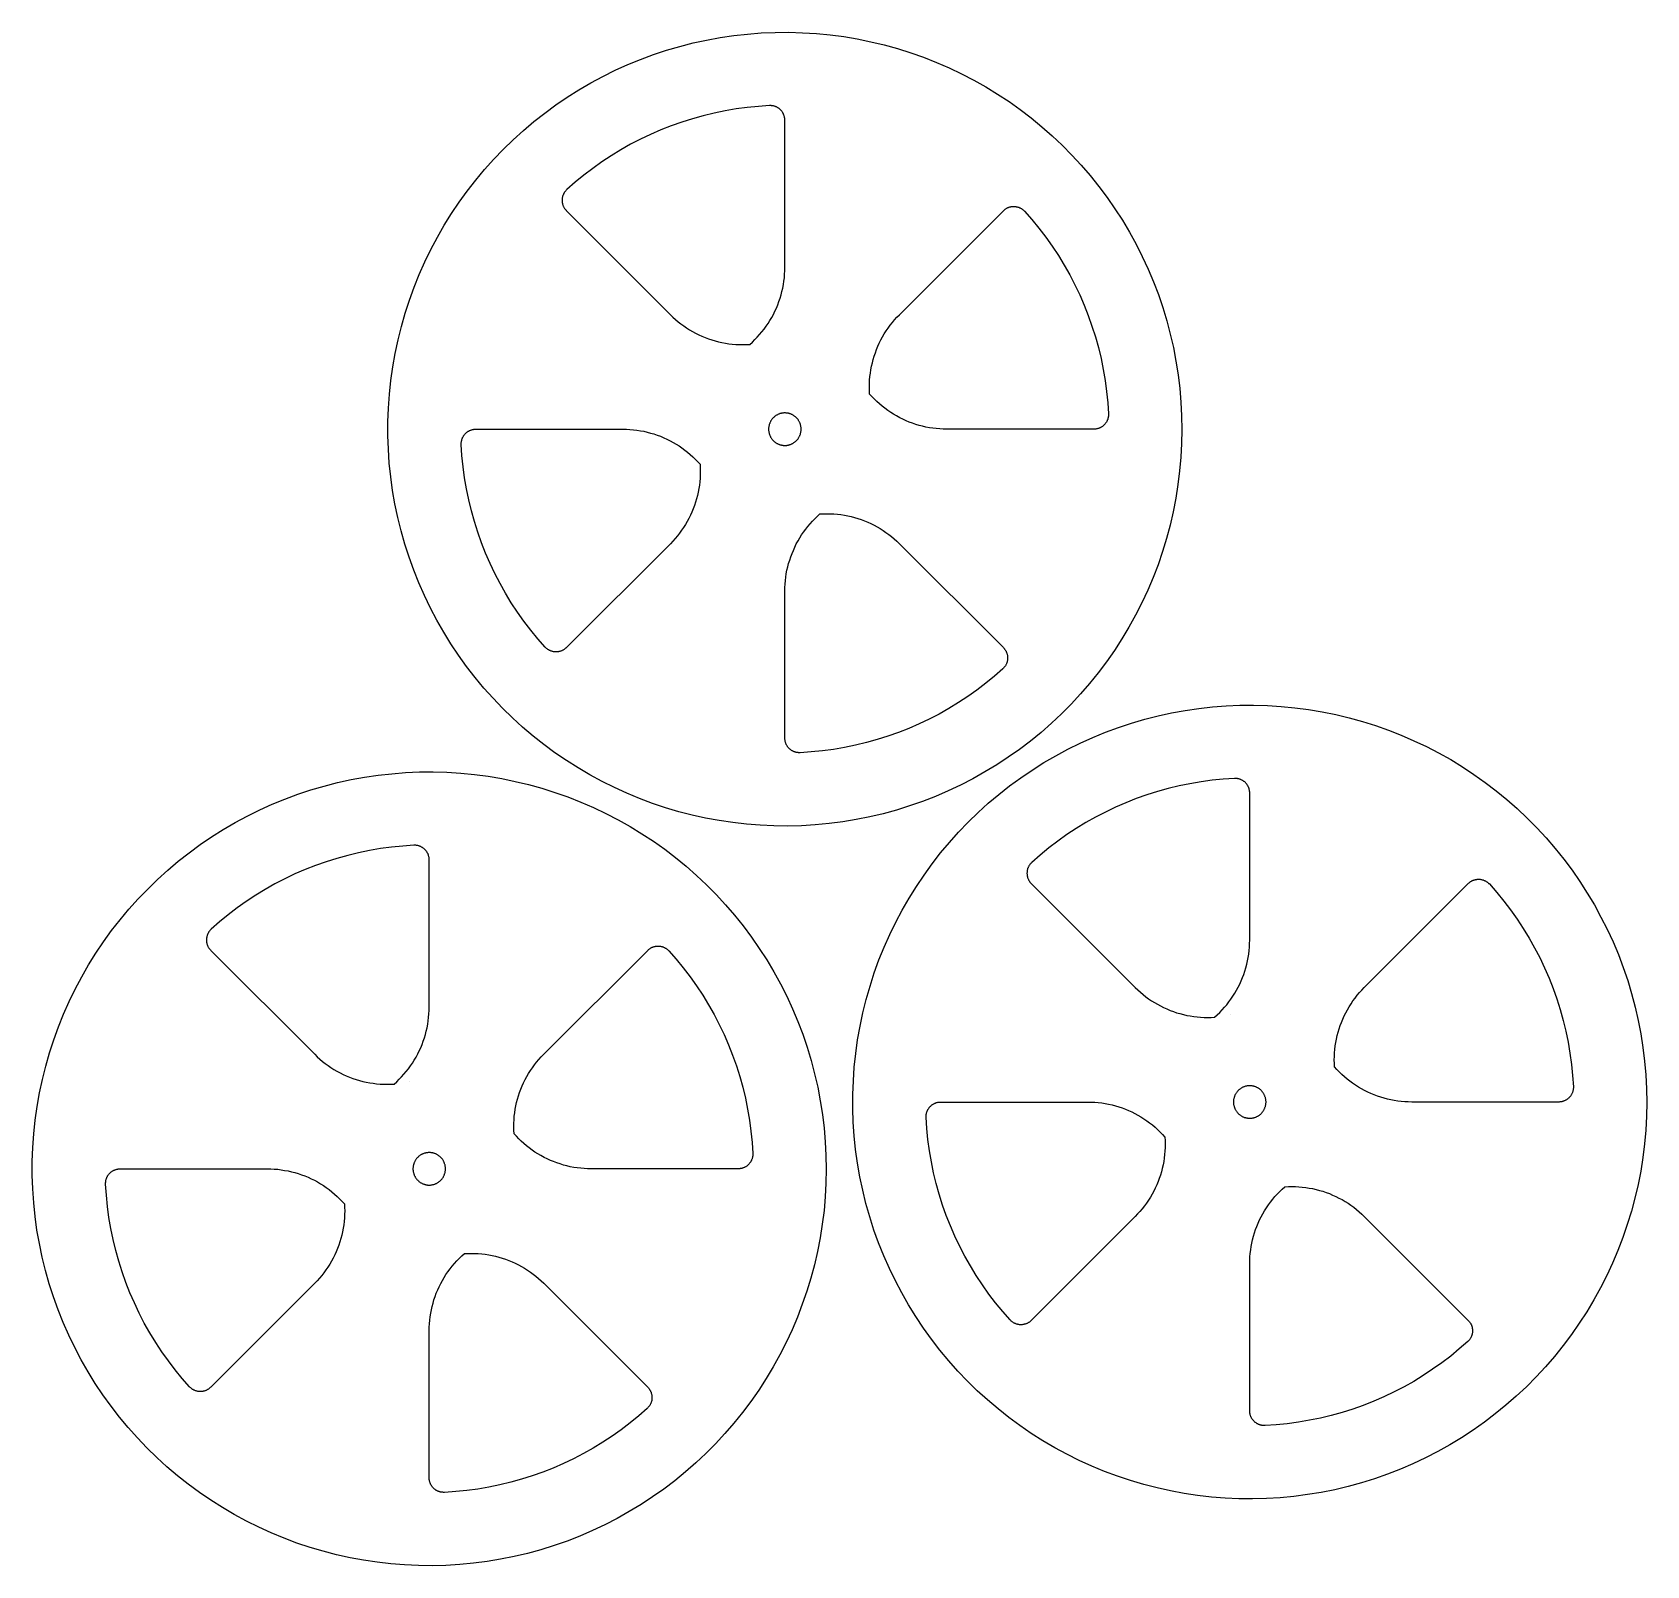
# Model space of a CAD drawing. Header units: millimetres. Extents: x 685 to 906, y -3810 to -3600.
import ezdxf

# ---------------------------------------------------------------- set-up
doc = ezdxf.new("R2010")
doc.units = ezdxf.units.MM
doc.header["$MEASUREMENT"] = 0
doc.layers.add('lime', color=178, linetype='Continuous', true_color=0x000000)

msp = doc.modelspace()

# ---------------------------------------------------------------- linework, layer by layer
at = {"layer": 'lime'}
for points in [[(773.79, -3601.63), (775.62, -3601.16), (777.46, -3600.76), (779.32, -3600.42), (781.18, -3600.14), (783.06, -3599.93), (784.94, -3599.79), (786.83, -3599.71), (788.71, -3599.69), (790.6, -3599.75), (792.48, -3599.86), (794.36, -3600.05), (796.23, -3600.29), (798.09, -3600.6), (799.94, -3600.98), (801.78, -3601.42), (803.6, -3601.93), (805.4, -3602.49), (807.17, -3603.12), (808.93, -3603.81), (810.66, -3604.56), (812.37, -3605.37), (814.04, -3606.24), (815.69, -3607.17), (817.3, -3608.15), (818.87, -3609.19), (820.41, -3610.28), (821.91, -3611.43), (823.37, -3612.63), (824.79, -3613.87), (826.16, -3615.17), (827.49, -3616.51), (828.76, -3617.9), (830, -3619.33), (831.18, -3620.8), (832.3, -3622.31), (833.38, -3623.86), (834.4, -3625.45), (835.36, -3627.07), (836.27, -3628.73), (837.12, -3630.41), (837.91, -3632.12), (838.65, -3633.86), (839.32, -3635.63), (839.92, -3637.41), (840.47, -3639.22), (840.95, -3641.04), (841.37, -3642.88), (841.73, -3644.74), (842.02, -3646.6), (842.25, -3648.47), (842.41, -3650.35), (842.5, -3652.24), (842.53, -3654.13), (842.5, -3656.01), (842.4, -3657.9), (842.23, -3659.78), (842, -3661.65), (841.71, -3663.51), (841.34, -3665.37), (840.92, -3667.2), (840.43, -3669.03), (839.88, -3670.83), (839.27, -3672.62), (838.59, -3674.38), (837.86, -3676.12), (837.06, -3677.83), (836.21, -3679.51), (835.29, -3681.16), (834.32, -3682.78), (833.3, -3684.37), (832.22, -3685.91), (831.09, -3687.42), (829.9, -3688.89), (828.67, -3690.32), (827.39, -3691.7), (826.06, -3693.04), (824.68, -3694.33), (823.26, -3695.58), (821.8, -3696.77), (820.3, -3697.91), (818.75, -3699), (817.18, -3700.03), (815.56, -3701.01), (813.92, -3701.94), (812.24, -3702.8), (810.53, -3703.61), (808.8, -3704.35), (807.04, -3705.04), (805.26, -3705.66), (803.46, -3706.23), (801.64, -3706.72), (799.8, -3707.16), (797.95, -3707.53), (796.09, -3707.84), (794.22, -3708.08), (792.34, -3708.26), (790.46, -3708.37), (788.57, -3708.42), (786.68, -3708.4), (784.8, -3708.31), (782.92, -3708.17), (781.04, -3707.95), (779.18, -3707.67), (777.32, -3707.33), (775.48, -3706.92), (773.65, -3706.45), (771.84, -3705.91), (770.05, -3705.31), (768.28, -3704.65), (766.54, -3703.93), (764.82, -3703.15), (763.13, -3702.31), (761.47, -3701.41), (759.85, -3700.46), (758.25, -3699.45), (756.69, -3698.38), (755.18, -3697.26), (753.7, -3696.09), (752.26, -3694.87), (750.86, -3693.6), (749.51, -3692.28), (748.21, -3690.91), (746.95, -3689.51), (745.75, -3688.05), (744.59, -3686.56), (743.49, -3685.03), (742.44, -3683.46), (741.45, -3681.85), (740.51, -3680.22), (739.64, -3678.55), (738.81, -3676.85), (738.05, -3675.12), (737.35, -3673.37), (736.71, -3671.59), (736.13, -3669.8), (735.62, -3667.98), (735.17, -3666.15), (734.78, -3664.3), (734.46, -3662.44), (734.2, -3660.57), (734, -3658.7), (733.88, -3656.81), (733.81, -3654.93), (733.82, -3653.04), (733.88, -3651.16), (734.02, -3649.27), (734.22, -3647.4), (734.48, -3645.53), (734.81, -3643.67), (735.2, -3641.82), (735.66, -3639.99), (736.18, -3638.18), (736.76, -3636.38), (737.4, -3634.61), (738.11, -3632.86), (738.87, -3631.13), (739.7, -3629.44), (740.58, -3627.77), (741.52, -3626.13), (742.52, -3624.53), (743.57, -3622.97), (744.68, -3621.44), (745.84, -3619.95), (747.05, -3618.5), (748.31, -3617.09), (749.61, -3615.73), (750.97, -3614.42), (752.36, -3613.15), (753.81, -3611.93), (755.29, -3610.76), (756.81, -3609.65), (758.37, -3608.59), (759.97, -3607.58), (761.6, -3606.63), (763.26, -3605.73), (764.95, -3604.9), (766.67, -3604.12), (768.42, -3603.41), (770.19, -3602.75), (771.98, -3602.16)], [(790.4, -3654.06), (790.39, -3653.98), (790.39, -3653.9), (790.38, -3653.82), (790.37, -3653.75), (790.36, -3653.67), (790.35, -3653.6), (790.33, -3653.52), (790.31, -3653.45), (790.29, -3653.37), (790.26, -3653.3), (790.23, -3653.23), (790.2, -3653.16), (790.17, -3653.09), (790.14, -3653.02), (790.1, -3652.95), (790.06, -3652.88), (790.02, -3652.82), (789.97, -3652.75), (789.93, -3652.69), (789.88, -3652.63), (789.83, -3652.57), (789.78, -3652.52), (789.72, -3652.46), (789.67, -3652.41), (789.61, -3652.36), (789.55, -3652.31), (789.49, -3652.26), (789.42, -3652.22), (789.36, -3652.18), (789.29, -3652.14), (789.23, -3652.1), (789.16, -3652.06), (789.09, -3652.03), (789.02, -3652), (788.95, -3651.97), (788.87, -3651.94), (788.8, -3651.92), (788.72, -3651.9), (788.65, -3651.88), (788.57, -3651.87), (788.5, -3651.85), (788.42, -3651.84), (788.34, -3651.84), (788.27, -3651.83), (788.19, -3651.83), (788.11, -3651.83), (788.04, -3651.83), (787.96, -3651.84), (787.88, -3651.85), (787.8, -3651.86), (787.73, -3651.87), (787.65, -3651.89), (787.58, -3651.91), (787.5, -3651.93), (787.43, -3651.96), (787.36, -3651.98), (787.29, -3652.01), (787.22, -3652.04), (787.15, -3652.08), (787.08, -3652.12), (787.01, -3652.15), (786.95, -3652.2), (786.88, -3652.24), (786.82, -3652.29), (786.76, -3652.33), (786.7, -3652.38), (786.65, -3652.44), (786.59, -3652.49), (786.54, -3652.54), (786.49, -3652.6), (786.44, -3652.66), (786.39, -3652.72), (786.34, -3652.79), (786.3, -3652.85), (786.26, -3652.92), (786.22, -3652.98), (786.19, -3653.05), (786.15, -3653.12), (786.12, -3653.19), (786.09, -3653.26), (786.07, -3653.33), (786.04, -3653.41), (786.02, -3653.48), (786, -3653.56), (785.99, -3653.63), (785.97, -3653.71), (785.96, -3653.79), (785.95, -3653.86), (785.95, -3653.94), (785.95, -3654.02), (785.95, -3654.09), (785.95, -3654.17), (785.95, -3654.25), (785.96, -3654.33), (785.97, -3654.4), (785.99, -3654.48), (786, -3654.55), (786.02, -3654.63), (786.04, -3654.7), (786.07, -3654.78), (786.09, -3654.85), (786.12, -3654.92), (786.15, -3654.99), (786.19, -3655.06), (786.22, -3655.13), (786.26, -3655.2), (786.3, -3655.26), (786.34, -3655.33), (786.39, -3655.39), (786.44, -3655.45), (786.49, -3655.51), (786.54, -3655.57), (786.59, -3655.62), (786.65, -3655.68), (786.7, -3655.73), (786.76, -3655.78), (786.82, -3655.83), (786.88, -3655.87), (786.95, -3655.91), (787.01, -3655.96), (787.08, -3656), (787.15, -3656.03), (787.22, -3656.07), (787.29, -3656.1), (787.36, -3656.13), (787.43, -3656.15), (787.5, -3656.18), (787.58, -3656.2), (787.65, -3656.22), (787.73, -3656.24), (787.8, -3656.25), (787.88, -3656.26), (787.96, -3656.27), (788.04, -3656.28), (788.11, -3656.28), (788.19, -3656.28), (788.27, -3656.28), (788.34, -3656.27), (788.42, -3656.27), (788.5, -3656.26), (788.57, -3656.24), (788.65, -3656.23), (788.72, -3656.21), (788.8, -3656.19), (788.87, -3656.17), (788.95, -3656.14), (789.02, -3656.11), (789.09, -3656.08), (789.16, -3656.05), (789.23, -3656.01), (789.29, -3655.98), (789.36, -3655.94), (789.42, -3655.89), (789.49, -3655.85), (789.55, -3655.8), (789.61, -3655.75), (789.67, -3655.7), (789.72, -3655.65), (789.78, -3655.59), (789.83, -3655.54), (789.88, -3655.48), (789.93, -3655.42), (789.97, -3655.36), (790.02, -3655.29), (790.06, -3655.23), (790.1, -3655.16), (790.14, -3655.09), (790.17, -3655.03), (790.2, -3654.96), (790.23, -3654.88), (790.26, -3654.81), (790.29, -3654.74), (790.31, -3654.67), (790.33, -3654.59), (790.35, -3654.52), (790.36, -3654.44), (790.37, -3654.36), (790.38, -3654.29), (790.39, -3654.21), (790.39, -3654.13)], [(837.45, -3693.78), (839.28, -3693.31), (841.12, -3692.91), (842.98, -3692.57), (844.85, -3692.3), (846.72, -3692.09), (848.6, -3691.94), (850.49, -3691.86), (852.37, -3691.85), (854.26, -3691.9), (856.14, -3692.02), (858.02, -3692.2), (859.89, -3692.45), (861.75, -3692.76), (863.6, -3693.13), (865.44, -3693.58), (867.26, -3694.08), (869.06, -3694.65), (870.84, -3695.27), (872.59, -3695.97), (874.32, -3696.72), (876.03, -3697.53), (877.7, -3698.4), (879.35, -3699.32), (880.96, -3700.31), (882.53, -3701.34), (884.07, -3702.44), (885.57, -3703.58), (887.03, -3704.78), (888.45, -3706.03), (889.82, -3707.32), (891.15, -3708.66), (892.43, -3710.05), (893.66, -3711.48), (894.84, -3712.95), (895.97, -3714.47), (897.04, -3716.02), (898.06, -3717.6), (899.03, -3719.22), (899.93, -3720.88), (900.78, -3722.56), (901.58, -3724.28), (902.31, -3726.02), (902.98, -3727.78), (903.59, -3729.57), (904.13, -3731.37), (904.62, -3733.2), (905.04, -3735.04), (905.39, -3736.89), (905.68, -3738.75), (905.91, -3740.63), (906.07, -3742.51), (906.17, -3744.39), (906.2, -3746.28), (906.16, -3748.17), (906.06, -3750.05), (905.89, -3751.93), (905.66, -3753.8), (905.37, -3755.67), (905.01, -3757.52), (904.58, -3759.36), (904.09, -3761.18), (903.54, -3762.99), (902.93, -3764.77), (902.25, -3766.53), (901.52, -3768.27), (900.72, -3769.98), (899.87, -3771.66), (898.96, -3773.32), (897.99, -3774.94), (896.96, -3776.52), (895.88, -3778.07), (894.75, -3779.58), (893.57, -3781.05), (892.33, -3782.47), (891.05, -3783.86), (889.72, -3785.2), (888.34, -3786.49), (886.92, -3787.73), (885.46, -3788.92), (883.96, -3790.07), (882.42, -3791.15), (880.84, -3792.19), (879.22, -3793.17), (877.58, -3794.09), (875.9, -3794.95), (874.19, -3795.76), (872.46, -3796.51), (870.7, -3797.19), (868.92, -3797.82), (867.12, -3798.38), (865.3, -3798.88), (863.47, -3799.31), (861.62, -3799.69), (859.75, -3799.99), (857.88, -3800.24), (856, -3800.41), (854.12, -3800.52), (852.23, -3800.57), (850.35, -3800.55), (848.46, -3800.47), (846.58, -3800.32), (844.7, -3800.1), (842.84, -3799.82), (840.98, -3799.48), (839.14, -3799.07), (837.31, -3798.6), (835.5, -3798.06), (833.71, -3797.47), (831.95, -3796.81), (830.2, -3796.08), (828.48, -3795.3), (826.79, -3794.46), (825.13, -3793.57), (823.51, -3792.61), (821.91, -3791.6), (820.36, -3790.53), (818.84, -3789.42), (817.36, -3788.24), (815.92, -3787.02), (814.52, -3785.75), (813.17, -3784.43), (811.87, -3783.07), (810.62, -3781.66), (809.41, -3780.21), (808.26, -3778.71), (807.15, -3777.18), (806.11, -3775.61), (805.11, -3774.01), (804.18, -3772.37), (803.3, -3770.7), (802.48, -3769), (801.71, -3767.27), (801.01, -3765.52), (800.37, -3763.75), (799.8, -3761.95), (799.28, -3760.13), (798.83, -3758.3), (798.44, -3756.46), (798.12, -3754.6), (797.86, -3752.73), (797.67, -3750.85), (797.54, -3748.97), (797.47, -3747.08), (797.48, -3745.19), (797.55, -3743.31), (797.68, -3741.43), (797.88, -3739.55), (798.14, -3737.68), (798.47, -3735.82), (798.86, -3733.98), (799.32, -3732.15), (799.84, -3730.33), (800.42, -3728.54), (801.06, -3726.76), (801.77, -3725.01), (802.54, -3723.29), (803.36, -3721.59), (804.24, -3719.92), (805.19, -3718.29), (806.18, -3716.69), (807.23, -3715.12), (808.34, -3713.59), (809.5, -3712.1), (810.71, -3710.65), (811.97, -3709.25), (813.27, -3707.88), (814.63, -3706.57), (816.03, -3705.3), (817.47, -3704.08), (818.95, -3702.92), (820.47, -3701.8), (822.03, -3700.74), (823.63, -3699.73), (825.26, -3698.78), (826.92, -3697.89), (828.61, -3697.05), (830.33, -3696.28), (832.08, -3695.56), (833.85, -3694.91), (835.64, -3694.31)], [(725.08, -3702.93), (726.91, -3702.47), (728.76, -3702.06), (730.61, -3701.72), (732.48, -3701.45), (734.35, -3701.24), (736.24, -3701.09), (738.12, -3701.01), (740.01, -3701), (741.89, -3701.05), (743.78, -3701.17), (745.66, -3701.35), (747.53, -3701.6), (749.39, -3701.91), (751.24, -3702.29), (753.07, -3702.73), (754.89, -3703.23), (756.69, -3703.8), (758.47, -3704.43), (760.23, -3705.12), (761.96, -3705.87), (763.66, -3706.68), (765.34, -3707.55), (766.98, -3708.47), (768.59, -3709.46), (770.17, -3710.5), (771.71, -3711.59), (773.21, -3712.73), (774.66, -3713.93), (776.08, -3715.18), (777.45, -3716.47), (778.78, -3717.81), (780.06, -3719.2), (781.29, -3720.63), (782.47, -3722.1), (783.6, -3723.62), (784.67, -3725.17), (785.69, -3726.76), (786.66, -3728.38), (787.57, -3730.03), (788.42, -3731.72), (789.21, -3733.43), (789.94, -3735.17), (790.61, -3736.93), (791.22, -3738.72), (791.77, -3740.53), (792.25, -3742.35), (792.67, -3744.19), (793.02, -3746.04), (793.32, -3747.91), (793.54, -3749.78), (793.7, -3751.66), (793.8, -3753.55), (793.83, -3755.43), (793.79, -3757.32), (793.69, -3759.2), (793.53, -3761.08), (793.3, -3762.96), (793, -3764.82), (792.64, -3766.67), (792.22, -3768.51), (791.73, -3770.33), (791.18, -3772.14), (790.56, -3773.92), (789.89, -3775.68), (789.15, -3777.42), (788.36, -3779.13), (787.5, -3780.82), (786.59, -3782.47), (785.62, -3784.09), (784.6, -3785.67), (783.52, -3787.22), (782.38, -3788.73), (781.2, -3790.2), (779.97, -3791.63), (778.68, -3793.01), (777.35, -3794.35), (775.98, -3795.64), (774.56, -3796.88), (773.09, -3798.08), (771.59, -3799.22), (770.05, -3800.31), (768.47, -3801.34), (766.86, -3802.32), (765.21, -3803.24), (763.53, -3804.11), (761.83, -3804.91), (760.1, -3805.66), (758.34, -3806.34), (756.56, -3806.97), (754.75, -3807.53), (752.93, -3808.03), (751.1, -3808.47), (749.25, -3808.84), (747.39, -3809.14), (745.52, -3809.39), (743.64, -3809.56), (741.75, -3809.68), (739.87, -3809.72), (737.98, -3809.7), (736.09, -3809.62), (734.21, -3809.47), (732.34, -3809.26), (730.47, -3808.98), (728.62, -3808.63), (726.77, -3808.22), (724.95, -3807.75), (723.14, -3807.22), (721.35, -3806.62), (719.58, -3805.96), (717.84, -3805.24), (716.12, -3804.46), (714.43, -3803.62), (712.77, -3802.72), (711.14, -3801.76), (709.55, -3800.75), (707.99, -3799.69), (706.47, -3798.57), (704.99, -3797.4), (703.55, -3796.17), (702.16, -3794.9), (700.81, -3793.58), (699.5, -3792.22), (698.25, -3790.81), (697.04, -3789.36), (695.89, -3787.87), (694.79, -3786.33), (693.74, -3784.76), (692.75, -3783.16), (691.81, -3781.52), (690.93, -3779.85), (690.11, -3778.15), (689.35, -3776.43), (688.65, -3774.67), (688.01, -3772.9), (687.43, -3771.1), (686.92, -3769.29), (686.46, -3767.45), (686.08, -3765.61), (685.75, -3763.75), (685.49, -3761.88), (685.3, -3760), (685.17, -3758.12), (685.11, -3756.23), (685.11, -3754.35), (685.18, -3752.46), (685.31, -3750.58), (685.51, -3748.7), (685.77, -3746.83), (686.1, -3744.97), (686.5, -3743.13), (686.95, -3741.3), (687.47, -3739.48), (688.05, -3737.69), (688.7, -3735.92), (689.4, -3734.16), (690.17, -3732.44), (690.99, -3730.74), (691.88, -3729.08), (692.82, -3727.44), (693.82, -3725.84), (694.87, -3724.27), (695.97, -3722.74), (697.13, -3721.25), (698.34, -3719.8), (699.6, -3718.4), (700.91, -3717.04), (702.26, -3715.72), (703.66, -3714.45), (705.1, -3713.24), (706.58, -3712.07), (708.11, -3710.95), (709.67, -3709.89), (711.26, -3708.89), (712.89, -3707.93), (714.55, -3707.04), (716.25, -3706.21), (717.97, -3705.43), (719.71, -3704.71), (721.48, -3704.06), (723.27, -3703.46)], [(854.06, -3746.21), (854.06, -3746.13), (854.05, -3746.05), (854.04, -3745.98), (854.04, -3745.9), (854.02, -3745.82), (854.01, -3745.75), (853.99, -3745.67), (853.97, -3745.6), (853.95, -3745.53), (853.92, -3745.45), (853.9, -3745.38), (853.87, -3745.31), (853.83, -3745.24), (853.8, -3745.17), (853.76, -3745.1), (853.72, -3745.04), (853.68, -3744.97), (853.64, -3744.91), (853.59, -3744.85), (853.54, -3744.79), (853.49, -3744.73), (853.44, -3744.67), (853.38, -3744.62), (853.33, -3744.56), (853.27, -3744.51), (853.21, -3744.46), (853.15, -3744.42), (853.09, -3744.37), (853.02, -3744.33), (852.96, -3744.29), (852.89, -3744.25), (852.82, -3744.22), (852.75, -3744.18), (852.68, -3744.15), (852.61, -3744.12), (852.53, -3744.1), (852.46, -3744.07), (852.39, -3744.05), (852.31, -3744.04), (852.24, -3744.02), (852.16, -3744.01), (852.08, -3744), (852.01, -3743.99), (851.93, -3743.99), (851.85, -3743.98), (851.77, -3743.98), (851.7, -3743.99), (851.62, -3743.99), (851.54, -3744), (851.47, -3744.01), (851.39, -3744.03), (851.32, -3744.04), (851.24, -3744.06), (851.17, -3744.09), (851.09, -3744.11), (851.02, -3744.14), (850.95, -3744.17), (850.88, -3744.2), (850.81, -3744.23), (850.74, -3744.27), (850.68, -3744.31), (850.61, -3744.35), (850.55, -3744.39), (850.48, -3744.44), (850.42, -3744.49), (850.36, -3744.54), (850.31, -3744.59), (850.25, -3744.64), (850.2, -3744.7), (850.15, -3744.76), (850.1, -3744.82), (850.05, -3744.88), (850, -3744.94), (849.96, -3745), (849.92, -3745.07), (849.88, -3745.14), (849.85, -3745.2), (849.81, -3745.27), (849.78, -3745.34), (849.75, -3745.42), (849.73, -3745.49), (849.7, -3745.56), (849.68, -3745.64), (849.66, -3745.71), (849.65, -3745.79), (849.63, -3745.86), (849.62, -3745.94), (849.62, -3746.02), (849.61, -3746.09), (849.61, -3746.17), (849.61, -3746.25), (849.61, -3746.32), (849.62, -3746.4), (849.62, -3746.48), (849.63, -3746.56), (849.65, -3746.63), (849.66, -3746.71), (849.68, -3746.78), (849.7, -3746.86), (849.73, -3746.93), (849.75, -3747), (849.78, -3747.07), (849.81, -3747.14), (849.85, -3747.21), (849.88, -3747.28), (849.92, -3747.35), (849.96, -3747.41), (850, -3747.48), (850.05, -3747.54), (850.1, -3747.6), (850.15, -3747.66), (850.2, -3747.72), (850.25, -3747.78), (850.31, -3747.83), (850.36, -3747.88), (850.42, -3747.93), (850.48, -3747.98), (850.55, -3748.02), (850.61, -3748.07), (850.68, -3748.11), (850.74, -3748.15), (850.81, -3748.19), (850.88, -3748.22), (850.95, -3748.25), (851.02, -3748.28), (851.09, -3748.31), (851.17, -3748.33), (851.24, -3748.35), (851.32, -3748.37), (851.39, -3748.39), (851.47, -3748.4), (851.54, -3748.42), (851.62, -3748.42), (851.7, -3748.43), (851.77, -3748.43), (851.85, -3748.43), (851.93, -3748.43), (852.01, -3748.43), (852.08, -3748.42), (852.16, -3748.41), (852.24, -3748.4), (852.31, -3748.38), (852.39, -3748.36), (852.46, -3748.34), (852.53, -3748.32), (852.61, -3748.29), (852.68, -3748.27), (852.75, -3748.24), (852.82, -3748.2), (852.89, -3748.17), (852.96, -3748.13), (853.02, -3748.09), (853.09, -3748.05), (853.15, -3748), (853.21, -3747.96), (853.27, -3747.91), (853.33, -3747.86), (853.38, -3747.8), (853.44, -3747.75), (853.49, -3747.69), (853.54, -3747.63), (853.59, -3747.57), (853.64, -3747.51), (853.68, -3747.45), (853.72, -3747.38), (853.76, -3747.32), (853.8, -3747.25), (853.83, -3747.18), (853.87, -3747.11), (853.9, -3747.04), (853.92, -3746.97), (853.95, -3746.89), (853.97, -3746.82), (853.99, -3746.74), (854.01, -3746.67), (854.02, -3746.59), (854.04, -3746.52), (854.04, -3746.44), (854.05, -3746.36), (854.06, -3746.29)], [(741.69, -3755.36), (741.69, -3755.28), (741.69, -3755.21), (741.68, -3755.13), (741.67, -3755.05), (741.66, -3754.98), (741.64, -3754.9), (741.63, -3754.83), (741.61, -3754.75), (741.58, -3754.68), (741.56, -3754.6), (741.53, -3754.53), (741.5, -3754.46), (741.47, -3754.39), (741.43, -3754.32), (741.4, -3754.25), (741.36, -3754.19), (741.31, -3754.12), (741.27, -3754.06), (741.22, -3754), (741.18, -3753.94), (741.13, -3753.88), (741.07, -3753.82), (741.02, -3753.77), (740.96, -3753.71), (740.9, -3753.66), (740.84, -3753.61), (740.78, -3753.57), (740.72, -3753.52), (740.66, -3753.48), (740.59, -3753.44), (740.52, -3753.4), (740.45, -3753.37), (740.38, -3753.33), (740.31, -3753.3), (740.24, -3753.28), (740.17, -3753.25), (740.09, -3753.23), (740.02, -3753.21), (739.94, -3753.19), (739.87, -3753.17), (739.79, -3753.16), (739.72, -3753.15), (739.64, -3753.14), (739.56, -3753.14), (739.48, -3753.14), (739.41, -3753.14), (739.33, -3753.14), (739.25, -3753.15), (739.18, -3753.15), (739.1, -3753.17), (739.02, -3753.18), (738.95, -3753.2), (738.87, -3753.22), (738.8, -3753.24), (738.73, -3753.26), (738.65, -3753.29), (738.58, -3753.32), (738.51, -3753.35), (738.44, -3753.38), (738.38, -3753.42), (738.31, -3753.46), (738.24, -3753.5), (738.18, -3753.55), (738.12, -3753.59), (738.06, -3753.64), (738, -3753.69), (737.94, -3753.74), (737.89, -3753.79), (737.83, -3753.85), (737.78, -3753.91), (737.73, -3753.97), (737.68, -3754.03), (737.64, -3754.09), (737.6, -3754.16), (737.55, -3754.22), (737.52, -3754.29), (737.48, -3754.36), (737.45, -3754.43), (737.42, -3754.5), (737.39, -3754.57), (737.36, -3754.64), (737.34, -3754.71), (737.32, -3754.79), (737.3, -3754.86), (737.28, -3754.94), (737.27, -3755.01), (737.26, -3755.09), (737.25, -3755.17), (737.24, -3755.25), (737.24, -3755.32), (737.24, -3755.4), (737.24, -3755.48), (737.25, -3755.55), (737.26, -3755.63), (737.27, -3755.71), (737.28, -3755.78), (737.3, -3755.86), (737.32, -3755.93), (737.34, -3756.01), (737.36, -3756.08), (737.39, -3756.15), (737.42, -3756.23), (737.45, -3756.3), (737.48, -3756.37), (737.52, -3756.43), (737.55, -3756.5), (737.6, -3756.57), (737.64, -3756.63), (737.68, -3756.69), (737.73, -3756.75), (737.78, -3756.81), (737.83, -3756.87), (737.89, -3756.93), (737.94, -3756.98), (738, -3757.03), (738.06, -3757.08), (738.12, -3757.13), (738.18, -3757.18), (738.24, -3757.22), (738.31, -3757.26), (738.38, -3757.3), (738.44, -3757.34), (738.51, -3757.37), (738.58, -3757.4), (738.65, -3757.43), (738.73, -3757.46), (738.8, -3757.48), (738.87, -3757.51), (738.95, -3757.53), (739.02, -3757.54), (739.1, -3757.56), (739.18, -3757.57), (739.25, -3757.58), (739.33, -3757.58), (739.41, -3757.59), (739.48, -3757.59), (739.56, -3757.58), (739.64, -3757.58), (739.72, -3757.57), (739.79, -3757.56), (739.87, -3757.55), (739.94, -3757.53), (740.02, -3757.52), (740.09, -3757.5), (740.17, -3757.47), (740.24, -3757.45), (740.31, -3757.42), (740.38, -3757.39), (740.45, -3757.35), (740.52, -3757.32), (740.59, -3757.28), (740.66, -3757.24), (740.72, -3757.2), (740.78, -3757.15), (740.84, -3757.11), (740.9, -3757.06), (740.96, -3757.01), (741.02, -3756.95), (741.07, -3756.9), (741.13, -3756.84), (741.18, -3756.78), (741.22, -3756.72), (741.27, -3756.66), (741.31, -3756.6), (741.36, -3756.53), (741.4, -3756.47), (741.43, -3756.4), (741.47, -3756.33), (741.5, -3756.26), (741.53, -3756.19), (741.56, -3756.12), (741.58, -3756.04), (741.61, -3755.97), (741.63, -3755.9), (741.64, -3755.82), (741.66, -3755.75), (741.67, -3755.67), (741.68, -3755.59), (741.69, -3755.52), (741.69, -3755.44)]]:
    msp.add_lwpolyline(points, close=True, dxfattribs=at)
for points in [[(786.08, -3609.74), (784.55, -3609.84), (783.02, -3609.99), (781.5, -3610.2), (779.99, -3610.45), (778.49, -3610.76), (777, -3611.12), (775.52, -3611.53), (774.06, -3611.99), (772.62, -3612.51), (771.19, -3613.07), (769.79, -3613.68), (768.4, -3614.34), (767.04, -3615.04), (765.71, -3615.8), (764.4, -3616.6), (763.12, -3617.44), (761.87, -3618.33), (760.65, -3619.26), (759.47, -3620.23), (758.32, -3621.24)], [(788.17, -3611.74), (788.17, -3611.67), (788.17, -3611.6), (788.16, -3611.53), (788.15, -3611.46), (788.14, -3611.4), (788.13, -3611.33), (788.11, -3611.26), (788.09, -3611.19), (788.07, -3611.13), (788.05, -3611.06), (788.03, -3611), (788, -3610.94), (787.97, -3610.87), (787.94, -3610.81), (787.91, -3610.75), (787.87, -3610.69), (787.84, -3610.63), (787.8, -3610.58), (787.76, -3610.52), (787.71, -3610.47), (787.67, -3610.42), (787.62, -3610.36), (787.58, -3610.32), (787.53, -3610.27), (787.47, -3610.22), (787.42, -3610.18), (787.37, -3610.14), (787.31, -3610.1), (787.25, -3610.06), (787.19, -3610.02), (787.14, -3609.99), (787.07, -3609.95), (787.01, -3609.92), (786.95, -3609.9), (786.89, -3609.87), (786.82, -3609.85), (786.76, -3609.83), (786.69, -3609.81), (786.62, -3609.79), (786.56, -3609.78), (786.49, -3609.76), (786.42, -3609.75), (786.35, -3609.75), (786.28, -3609.74), (786.21, -3609.74), (786.14, -3609.74), (786.08, -3609.74)], [(788.17, -3631.88), (788.17, -3611.74)], [(758.32, -3621.24), (758.27, -3621.29), (758.22, -3621.34), (758.17, -3621.39), (758.13, -3621.44), (758.08, -3621.49), (758.04, -3621.55), (758, -3621.6), (757.96, -3621.66), (757.93, -3621.72), (757.9, -3621.78), (757.86, -3621.84), (757.84, -3621.9), (757.81, -3621.97), (757.78, -3622.03), (757.76, -3622.1), (757.74, -3622.16), (757.72, -3622.23), (757.71, -3622.3), (757.69, -3622.36), (757.68, -3622.43), (757.67, -3622.5), (757.67, -3622.57), (757.66, -3622.64), (757.66, -3622.71), (757.66, -3622.77), (757.67, -3622.84), (757.67, -3622.91), (757.68, -3622.98), (757.69, -3623.05), (757.7, -3623.12), (757.72, -3623.18), (757.73, -3623.25), (757.75, -3623.32), (757.77, -3623.38), (757.8, -3623.45), (757.82, -3623.51), (757.85, -3623.57), (757.88, -3623.63), (757.92, -3623.7), (757.95, -3623.75), (757.99, -3623.81), (758.03, -3623.87), (758.07, -3623.93), (758.11, -3623.98), (758.15, -3624.03), (758.2, -3624.08), (758.25, -3624.13)], [(818.09, -3624.13), (818.14, -3624.09), (818.19, -3624.04), (818.25, -3623.99), (818.3, -3623.95), (818.36, -3623.91), (818.41, -3623.87), (818.47, -3623.84), (818.53, -3623.8), (818.59, -3623.77), (818.65, -3623.74), (818.72, -3623.71), (818.78, -3623.68), (818.84, -3623.66), (818.91, -3623.64), (818.98, -3623.62), (819.04, -3623.6), (819.11, -3623.59), (819.18, -3623.57), (819.25, -3623.56), (819.31, -3623.56), (819.38, -3623.55), (819.45, -3623.55), (819.52, -3623.55), (819.59, -3623.55), (819.66, -3623.55), (819.73, -3623.56), (819.79, -3623.57), (819.86, -3623.58), (819.93, -3623.59), (820, -3623.61), (820.06, -3623.63), (820.13, -3623.65), (820.19, -3623.67), (820.26, -3623.69), (820.32, -3623.72), (820.38, -3623.75), (820.45, -3623.78), (820.51, -3623.81), (820.56, -3623.85), (820.62, -3623.89), (820.68, -3623.93), (820.73, -3623.97), (820.79, -3624.01), (820.84, -3624.06), (820.89, -3624.1), (820.94, -3624.15), (820.99, -3624.2)], [(758.25, -3624.13), (772.49, -3638.38)], [(803.85, -3638.38), (818.09, -3624.13)], [(820.99, -3624.2), (822, -3625.35), (822.97, -3626.54), (823.9, -3627.76), (824.79, -3629.01), (825.63, -3630.29), (826.43, -3631.59), (827.18, -3632.93), (827.89, -3634.29), (828.55, -3635.67), (829.16, -3637.08), (829.72, -3638.5), (830.23, -3639.95), (830.69, -3641.41), (831.11, -3642.89), (831.47, -3644.38), (831.77, -3645.88), (832.03, -3647.39), (832.23, -3648.91), (832.39, -3650.43), (832.48, -3651.96)], [(783.36, -3642.44), (783.72, -3642.12), (784.06, -3641.79), (784.39, -3641.45), (784.71, -3641.09), (785.02, -3640.72), (785.32, -3640.35), (785.6, -3639.96), (785.87, -3639.57), (786.13, -3639.16), (786.37, -3638.75), (786.6, -3638.33), (786.81, -3637.9), (787.01, -3637.46), (787.19, -3637.02), (787.36, -3636.57), (787.51, -3636.12), (787.65, -3635.66), (787.77, -3635.2), (787.88, -3634.73), (787.97, -3634.26), (788.04, -3633.79), (788.1, -3633.31), (788.14, -3632.84), (788.16, -3632.36), (788.17, -3631.88)], [(772.49, -3638.38), (772.83, -3638.71), (773.19, -3639.03), (773.56, -3639.34), (773.93, -3639.63), (774.32, -3639.91), (774.71, -3640.18), (775.12, -3640.44), (775.53, -3640.68), (775.95, -3640.91), (776.38, -3641.12), (776.82, -3641.32), (777.26, -3641.5), (777.71, -3641.67), (778.16, -3641.82), (778.62, -3641.96), (779.08, -3642.08), (779.55, -3642.18), (780.02, -3642.27), (780.49, -3642.35), (780.97, -3642.4), (781.45, -3642.44), (781.92, -3642.47), (782.4, -3642.48), (782.88, -3642.47), (783.36, -3642.44)], [(799.78, -3649.24), (799.76, -3648.77), (799.75, -3648.29), (799.76, -3647.81), (799.78, -3647.33), (799.82, -3646.85), (799.88, -3646.38), (799.95, -3645.91), (800.04, -3645.44), (800.15, -3644.97), (800.27, -3644.51), (800.4, -3644.05), (800.56, -3643.59), (800.72, -3643.15), (800.91, -3642.7), (801.1, -3642.27), (801.32, -3641.84), (801.54, -3641.42), (801.79, -3641), (802.04, -3640.6), (802.31, -3640.2), (802.59, -3639.82), (802.89, -3639.44), (803.2, -3639.07), (803.52, -3638.72), (803.85, -3638.38)], [(810.35, -3654.06), (809.87, -3654.05), (809.39, -3654.02), (808.91, -3653.98), (808.44, -3653.92), (807.96, -3653.85), (807.49, -3653.76), (807.03, -3653.66), (806.56, -3653.53), (806.11, -3653.4), (805.65, -3653.25), (805.2, -3653.08), (804.76, -3652.89), (804.33, -3652.7), (803.9, -3652.48), (803.48, -3652.25), (803.06, -3652.01), (802.66, -3651.76), (802.26, -3651.49), (801.88, -3651.2), (801.5, -3650.91), (801.14, -3650.6), (800.78, -3650.28), (800.44, -3649.95), (800.1, -3649.6), (799.78, -3649.24)], [(832.48, -3651.96), (832.49, -3652.03), (832.49, -3652.1), (832.48, -3652.17), (832.48, -3652.24), (832.47, -3652.3), (832.46, -3652.37), (832.45, -3652.44), (832.44, -3652.51), (832.42, -3652.57), (832.4, -3652.64), (832.38, -3652.71), (832.35, -3652.77), (832.33, -3652.83), (832.3, -3652.9), (832.27, -3652.96), (832.24, -3653.02), (832.2, -3653.08), (832.17, -3653.14), (832.13, -3653.2), (832.09, -3653.25), (832.05, -3653.31), (832, -3653.36), (831.96, -3653.41), (831.91, -3653.46), (831.86, -3653.51), (831.81, -3653.56), (831.76, -3653.6), (831.7, -3653.64), (831.65, -3653.68), (831.59, -3653.72), (831.53, -3653.76), (831.47, -3653.79), (831.41, -3653.83), (831.35, -3653.86), (831.29, -3653.89), (831.23, -3653.91), (831.16, -3653.94), (831.1, -3653.96), (831.03, -3653.98), (830.96, -3654), (830.9, -3654.01), (830.83, -3654.03), (830.76, -3654.04), (830.69, -3654.04), (830.62, -3654.05), (830.56, -3654.05), (830.49, -3654.06)], [(743.86, -3656.15), (743.85, -3656.08), (743.85, -3656.01), (743.86, -3655.94), (743.86, -3655.87), (743.87, -3655.81), (743.88, -3655.74), (743.89, -3655.67), (743.91, -3655.6), (743.92, -3655.54), (743.94, -3655.47), (743.96, -3655.4), (743.99, -3655.34), (744.01, -3655.28), (744.04, -3655.21), (744.07, -3655.15), (744.1, -3655.09), (744.14, -3655.03), (744.17, -3654.97), (744.21, -3654.91), (744.25, -3654.86), (744.29, -3654.8), (744.34, -3654.75), (744.38, -3654.7), (744.43, -3654.65), (744.48, -3654.6), (744.53, -3654.56), (744.58, -3654.51), (744.64, -3654.47), (744.69, -3654.43), (744.75, -3654.39), (744.81, -3654.35), (744.87, -3654.32), (744.93, -3654.28), (744.99, -3654.25), (745.05, -3654.22), (745.11, -3654.2), (745.18, -3654.17), (745.24, -3654.15), (745.31, -3654.13), (745.38, -3654.11), (745.44, -3654.1), (745.51, -3654.09), (745.58, -3654.07), (745.65, -3654.07), (745.72, -3654.06), (745.78, -3654.06), (745.85, -3654.06)], [(745.85, -3654.06), (765.99, -3654.06)], [(765.99, -3654.06), (766.47, -3654.06), (766.95, -3654.09), (767.43, -3654.13), (767.9, -3654.19), (768.38, -3654.26), (768.85, -3654.35), (769.31, -3654.45), (769.78, -3654.58), (770.24, -3654.71), (770.69, -3654.87), (771.14, -3655.03), (771.58, -3655.22), (772.01, -3655.42), (772.44, -3655.63), (772.86, -3655.86), (773.28, -3656.1), (773.68, -3656.35), (774.08, -3656.62), (774.46, -3656.91), (774.84, -3657.2), (775.21, -3657.51), (775.56, -3657.83), (775.9, -3658.17), (776.24, -3658.51), (776.56, -3658.87)], [(830.49, -3654.06), (810.35, -3654.06)], [(755.35, -3683.91), (754.34, -3682.76), (753.37, -3681.57), (752.44, -3680.35), (751.55, -3679.1), (750.71, -3677.82), (749.91, -3676.52), (749.16, -3675.18), (748.45, -3673.82), (747.79, -3672.44), (747.18, -3671.03), (746.62, -3669.61), (746.11, -3668.16), (745.65, -3666.7), (745.24, -3665.23), (744.87, -3663.74), (744.57, -3662.23), (744.31, -3660.72), (744.11, -3659.2), (743.95, -3657.68), (743.86, -3656.15)], [(776.56, -3658.87), (776.58, -3659.34), (776.59, -3659.82), (776.58, -3660.3), (776.56, -3660.78), (776.52, -3661.26), (776.46, -3661.73), (776.39, -3662.2), (776.3, -3662.67), (776.19, -3663.14), (776.07, -3663.6), (775.94, -3664.06), (775.78, -3664.52), (775.62, -3664.97), (775.43, -3665.41), (775.24, -3665.84), (775.02, -3666.27), (774.8, -3666.69), (774.55, -3667.11), (774.3, -3667.51), (774.03, -3667.91), (773.75, -3668.29), (773.45, -3668.67), (773.14, -3669.04), (772.82, -3669.39), (772.49, -3669.74)], [(788.17, -3676.23), (788.18, -3675.75), (788.2, -3675.27), (788.24, -3674.8), (788.3, -3674.32), (788.37, -3673.85), (788.46, -3673.38), (788.57, -3672.91), (788.69, -3672.45), (788.83, -3671.99), (788.98, -3671.54), (789.15, -3671.09), (789.33, -3670.65), (789.53, -3670.21), (789.74, -3669.78), (789.97, -3669.36), (790.21, -3668.95), (790.47, -3668.54), (790.74, -3668.15), (791.02, -3667.76), (791.32, -3667.39), (791.63, -3667.02), (791.95, -3666.67), (792.28, -3666.32), (792.62, -3665.99), (792.98, -3665.67)], [(792.98, -3665.67), (793.46, -3665.64), (793.94, -3665.64), (794.42, -3665.64), (794.89, -3665.67), (795.37, -3665.71), (795.85, -3665.76), (796.32, -3665.84), (796.79, -3665.93), (797.26, -3666.03), (797.72, -3666.15), (798.18, -3666.29), (798.63, -3666.44), (799.08, -3666.61), (799.52, -3666.79), (799.96, -3666.99), (800.39, -3667.2), (800.81, -3667.43), (801.22, -3667.67), (801.63, -3667.93), (802.02, -3668.2), (802.41, -3668.48), (802.78, -3668.77), (803.15, -3669.08), (803.51, -3669.4), (803.85, -3669.74)], [(772.49, -3669.74), (758.25, -3683.98)], [(803.85, -3669.74), (818.09, -3683.98)], [(788.17, -3696.37), (788.17, -3676.23)], [(758.25, -3683.98), (758.2, -3684.03), (758.15, -3684.07), (758.09, -3684.12), (758.04, -3684.16), (757.98, -3684.2), (757.93, -3684.24), (757.87, -3684.27), (757.81, -3684.31), (757.75, -3684.34), (757.69, -3684.37), (757.62, -3684.4), (757.56, -3684.43), (757.5, -3684.45), (757.43, -3684.47), (757.36, -3684.49), (757.3, -3684.51), (757.23, -3684.52), (757.16, -3684.54), (757.1, -3684.55), (757.03, -3684.55), (756.96, -3684.56), (756.89, -3684.56), (756.82, -3684.56), (756.75, -3684.56), (756.68, -3684.56), (756.61, -3684.55), (756.55, -3684.54), (756.48, -3684.53), (756.41, -3684.52), (756.34, -3684.5), (756.28, -3684.48), (756.21, -3684.46), (756.15, -3684.44), (756.08, -3684.42), (756.02, -3684.39), (755.96, -3684.36), (755.9, -3684.33), (755.83, -3684.3), (755.78, -3684.26), (755.72, -3684.22), (755.66, -3684.18), (755.61, -3684.14), (755.55, -3684.1), (755.5, -3684.05), (755.45, -3684.01), (755.4, -3683.96), (755.35, -3683.91)], [(818.09, -3683.98), (818.14, -3684.03), (818.19, -3684.08), (818.23, -3684.13), (818.27, -3684.19), (818.31, -3684.24), (818.35, -3684.3), (818.39, -3684.36), (818.42, -3684.42), (818.46, -3684.48), (818.49, -3684.54), (818.52, -3684.6), (818.54, -3684.66), (818.57, -3684.73), (818.59, -3684.79), (818.61, -3684.86), (818.62, -3684.93), (818.64, -3684.99), (818.65, -3685.06), (818.66, -3685.13), (818.67, -3685.2), (818.67, -3685.27), (818.68, -3685.34), (818.68, -3685.4), (818.68, -3685.47), (818.67, -3685.54), (818.67, -3685.61), (818.66, -3685.68), (818.65, -3685.75), (818.63, -3685.81), (818.62, -3685.88), (818.6, -3685.95), (818.58, -3686.01), (818.56, -3686.08), (818.53, -3686.14), (818.51, -3686.21), (818.48, -3686.27), (818.44, -3686.33), (818.41, -3686.39), (818.38, -3686.45), (818.34, -3686.51), (818.3, -3686.56), (818.26, -3686.62), (818.21, -3686.67), (818.17, -3686.72), (818.12, -3686.78), (818.07, -3686.82), (818.02, -3686.87)], [(818.02, -3686.87), (816.87, -3687.88), (815.69, -3688.85), (814.47, -3689.78), (813.22, -3690.67), (811.94, -3691.51), (810.63, -3692.31), (809.3, -3693.07), (807.94, -3693.77), (806.55, -3694.43), (805.15, -3695.04), (803.72, -3695.6), (802.28, -3696.12), (800.82, -3696.58), (799.34, -3696.99), (797.85, -3697.35), (796.35, -3697.66), (794.84, -3697.92), (793.32, -3698.12), (791.79, -3698.27), (790.26, -3698.37)], [(790.26, -3698.37), (790.2, -3698.37), (790.13, -3698.37), (790.06, -3698.37), (789.99, -3698.36), (789.92, -3698.36), (789.85, -3698.35), (789.79, -3698.33), (789.72, -3698.32), (789.65, -3698.3), (789.58, -3698.28), (789.52, -3698.26), (789.45, -3698.24), (789.39, -3698.21), (789.33, -3698.19), (789.27, -3698.16), (789.2, -3698.12), (789.15, -3698.09), (789.09, -3698.05), (789.03, -3698.02), (788.97, -3697.97), (788.92, -3697.93), (788.87, -3697.89), (788.81, -3697.84), (788.77, -3697.8), (788.72, -3697.75), (788.67, -3697.7), (788.63, -3697.64), (788.58, -3697.59), (788.54, -3697.53), (788.5, -3697.48), (788.47, -3697.42), (788.43, -3697.36), (788.4, -3697.3), (788.37, -3697.24), (788.34, -3697.18), (788.31, -3697.11), (788.29, -3697.05), (788.27, -3696.98), (788.25, -3696.92), (788.23, -3696.85), (788.21, -3696.78), (788.2, -3696.71), (788.19, -3696.65), (788.18, -3696.58), (788.17, -3696.51), (788.17, -3696.44), (788.17, -3696.37)], [(849.74, -3701.89), (848.21, -3701.99), (846.68, -3702.14), (845.16, -3702.35), (843.65, -3702.61), (842.15, -3702.91), (840.66, -3703.27), (839.19, -3703.69), (837.72, -3704.15), (836.28, -3704.66), (834.85, -3705.22), (833.45, -3705.83), (832.07, -3706.49), (830.71, -3707.2), (829.37, -3707.95), (828.06, -3708.75), (826.78, -3709.59), (825.53, -3710.48), (824.31, -3711.41), (823.13, -3712.38), (821.98, -3713.39)], [(851.83, -3703.89), (851.83, -3703.82), (851.83, -3703.75), (851.82, -3703.69), (851.81, -3703.62), (851.8, -3703.55), (851.79, -3703.48), (851.77, -3703.41), (851.76, -3703.35), (851.74, -3703.28), (851.71, -3703.22), (851.69, -3703.15), (851.66, -3703.09), (851.63, -3703.03), (851.6, -3702.97), (851.57, -3702.9), (851.54, -3702.85), (851.5, -3702.79), (851.46, -3702.73), (851.42, -3702.68), (851.38, -3702.62), (851.33, -3702.57), (851.29, -3702.52), (851.24, -3702.47), (851.19, -3702.42), (851.14, -3702.38), (851.08, -3702.33), (851.03, -3702.29), (850.97, -3702.25), (850.92, -3702.21), (850.86, -3702.17), (850.8, -3702.14), (850.74, -3702.11), (850.67, -3702.08), (850.61, -3702.05), (850.55, -3702.02), (850.48, -3702), (850.42, -3701.98), (850.35, -3701.96), (850.28, -3701.94), (850.22, -3701.93), (850.15, -3701.92), (850.08, -3701.91), (850.01, -3701.9), (849.94, -3701.9), (849.88, -3701.89), (849.81, -3701.89), (849.74, -3701.89)], [(851.83, -3724.03), (851.83, -3703.89)], [(737.37, -3711.05), (735.84, -3711.15), (734.32, -3711.3), (732.8, -3711.5), (731.29, -3711.76), (729.79, -3712.07), (728.3, -3712.43), (726.82, -3712.84), (725.36, -3713.3), (723.91, -3713.81), (722.49, -3714.37), (721.08, -3714.98), (719.7, -3715.64), (718.34, -3716.35), (717, -3717.1), (715.7, -3717.9), (714.42, -3718.75), (713.17, -3719.63), (711.95, -3720.56), (710.76, -3721.53), (709.61, -3722.54)], [(739.47, -3713.04), (739.46, -3712.98), (739.46, -3712.91), (739.45, -3712.84), (739.45, -3712.77), (739.44, -3712.7), (739.42, -3712.63), (739.41, -3712.57), (739.39, -3712.5), (739.37, -3712.43), (739.35, -3712.37), (739.32, -3712.3), (739.3, -3712.24), (739.27, -3712.18), (739.24, -3712.12), (739.2, -3712.06), (739.17, -3712), (739.13, -3711.94), (739.09, -3711.88), (739.05, -3711.83), (739.01, -3711.77), (738.97, -3711.72), (738.92, -3711.67), (738.87, -3711.62), (738.82, -3711.57), (738.77, -3711.53), (738.72, -3711.48), (738.66, -3711.44), (738.61, -3711.4), (738.55, -3711.36), (738.49, -3711.33), (738.43, -3711.29), (738.37, -3711.26), (738.31, -3711.23), (738.24, -3711.2), (738.18, -3711.18), (738.12, -3711.15), (738.05, -3711.13), (737.98, -3711.11), (737.92, -3711.1), (737.85, -3711.08), (737.78, -3711.07), (737.71, -3711.06), (737.65, -3711.05), (737.58, -3711.05), (737.51, -3711.04), (737.44, -3711.04), (737.37, -3711.05)], [(739.47, -3733.19), (739.47, -3713.04)], [(821.98, -3713.39), (821.93, -3713.44), (821.88, -3713.49), (821.83, -3713.54), (821.79, -3713.59), (821.74, -3713.65), (821.7, -3713.7), (821.66, -3713.76), (821.63, -3713.81), (821.59, -3713.87), (821.56, -3713.93), (821.53, -3714), (821.5, -3714.06), (821.47, -3714.12), (821.45, -3714.19), (821.42, -3714.25), (821.4, -3714.32), (821.38, -3714.38), (821.37, -3714.45), (821.36, -3714.52), (821.34, -3714.59), (821.34, -3714.65), (821.33, -3714.72), (821.33, -3714.79), (821.32, -3714.86), (821.32, -3714.93), (821.33, -3715), (821.33, -3715.07), (821.34, -3715.13), (821.35, -3715.2), (821.36, -3715.27), (821.38, -3715.34), (821.4, -3715.4), (821.41, -3715.47), (821.44, -3715.54), (821.46, -3715.6), (821.49, -3715.66), (821.52, -3715.73), (821.55, -3715.79), (821.58, -3715.85), (821.61, -3715.91), (821.65, -3715.97), (821.69, -3716.02), (821.73, -3716.08), (821.77, -3716.13), (821.82, -3716.19), (821.86, -3716.24), (821.91, -3716.29)], [(821.91, -3716.29), (836.15, -3730.53)], [(867.51, -3730.53), (881.75, -3716.29)], [(881.75, -3716.29), (881.8, -3716.24), (881.86, -3716.19), (881.91, -3716.15), (881.96, -3716.11), (882.02, -3716.07), (882.07, -3716.03), (882.13, -3715.99), (882.19, -3715.96), (882.25, -3715.92), (882.31, -3715.89), (882.38, -3715.86), (882.44, -3715.84), (882.51, -3715.81), (882.57, -3715.79), (882.64, -3715.77), (882.7, -3715.76), (882.77, -3715.74), (882.84, -3715.73), (882.91, -3715.72), (882.98, -3715.71), (883.04, -3715.7), (883.11, -3715.7), (883.18, -3715.7), (883.25, -3715.7), (883.32, -3715.71), (883.39, -3715.71), (883.46, -3715.72), (883.52, -3715.73), (883.59, -3715.75), (883.66, -3715.76), (883.72, -3715.78), (883.79, -3715.8), (883.86, -3715.82), (883.92, -3715.85), (883.98, -3715.87), (884.05, -3715.9), (884.11, -3715.93), (884.17, -3715.97), (884.23, -3716), (884.28, -3716.04), (884.34, -3716.08), (884.4, -3716.12), (884.45, -3716.16), (884.5, -3716.21), (884.55, -3716.26), (884.6, -3716.3), (884.65, -3716.35)], [(884.65, -3716.35), (885.66, -3717.51), (886.63, -3718.69), (887.56, -3719.91), (888.45, -3721.16), (889.29, -3722.44), (890.09, -3723.75), (890.84, -3725.08), (891.55, -3726.44), (892.21, -3727.83), (892.82, -3729.23), (893.38, -3730.66), (893.89, -3732.1), (894.36, -3733.56), (894.77, -3735.04), (895.13, -3736.53), (895.44, -3738.03), (895.69, -3739.54), (895.9, -3741.06), (896.05, -3742.59), (896.15, -3744.11)], [(709.61, -3722.54), (709.56, -3722.59), (709.51, -3722.64), (709.47, -3722.69), (709.42, -3722.74), (709.38, -3722.8), (709.34, -3722.85), (709.3, -3722.91), (709.26, -3722.97), (709.22, -3723.03), (709.19, -3723.09), (709.16, -3723.15), (709.13, -3723.21), (709.1, -3723.27), (709.08, -3723.34), (709.06, -3723.4), (709.04, -3723.47), (709.02, -3723.53), (709, -3723.6), (708.99, -3723.67), (708.98, -3723.74), (708.97, -3723.81), (708.96, -3723.87), (708.96, -3723.94), (708.96, -3724.01), (708.96, -3724.08), (708.96, -3724.15), (708.97, -3724.22), (708.97, -3724.29), (708.98, -3724.35), (709, -3724.42), (709.01, -3724.49), (709.03, -3724.56), (709.05, -3724.62), (709.07, -3724.69), (709.09, -3724.75), (709.12, -3724.82), (709.15, -3724.88), (709.18, -3724.94), (709.21, -3725), (709.25, -3725.06), (709.28, -3725.12), (709.32, -3725.18), (709.36, -3725.23), (709.4, -3725.29), (709.45, -3725.34), (709.5, -3725.39), (709.54, -3725.44)], [(769.39, -3725.44), (769.44, -3725.39), (769.49, -3725.34), (769.54, -3725.3), (769.6, -3725.26), (769.65, -3725.22), (769.71, -3725.18), (769.77, -3725.14), (769.83, -3725.11), (769.89, -3725.07), (769.95, -3725.04), (770.01, -3725.02), (770.07, -3724.99), (770.14, -3724.97), (770.2, -3724.94), (770.27, -3724.92), (770.34, -3724.91), (770.4, -3724.89), (770.47, -3724.88), (770.54, -3724.87), (770.61, -3724.86), (770.68, -3724.86), (770.75, -3724.85), (770.82, -3724.85), (770.88, -3724.85), (770.95, -3724.86), (771.02, -3724.86), (771.09, -3724.87), (771.16, -3724.88), (771.22, -3724.9), (771.29, -3724.91), (771.36, -3724.93), (771.42, -3724.95), (771.49, -3724.97), (771.55, -3725), (771.62, -3725.03), (771.68, -3725.06), (771.74, -3725.09), (771.8, -3725.12), (771.86, -3725.16), (771.92, -3725.19), (771.97, -3725.23), (772.03, -3725.27), (772.08, -3725.32), (772.14, -3725.36), (772.19, -3725.41), (772.23, -3725.46), (772.28, -3725.51)], [(847.02, -3734.6), (847.38, -3734.28), (847.72, -3733.94), (848.05, -3733.6), (848.38, -3733.24), (848.68, -3732.88), (848.98, -3732.5), (849.26, -3732.12), (849.53, -3731.72), (849.79, -3731.32), (850.03, -3730.9), (850.26, -3730.48), (850.47, -3730.05), (850.67, -3729.62), (850.85, -3729.18), (851.02, -3728.73), (851.17, -3728.27), (851.31, -3727.82), (851.43, -3727.35), (851.54, -3726.89), (851.63, -3726.42), (851.7, -3725.94), (851.76, -3725.47), (851.8, -3724.99), (851.82, -3724.51), (851.83, -3724.03)], [(709.54, -3725.44), (723.79, -3739.68)], [(755.15, -3739.68), (769.39, -3725.44)], [(772.28, -3725.51), (773.29, -3726.66), (774.26, -3727.84), (775.19, -3729.06), (776.08, -3730.31), (776.92, -3731.59), (777.72, -3732.9), (778.48, -3734.23), (779.18, -3735.59), (779.84, -3736.98), (780.45, -3738.38), (781.01, -3739.81), (781.53, -3741.25), (781.99, -3742.72), (782.4, -3744.19), (782.76, -3745.68), (783.07, -3747.18), (783.33, -3748.69), (783.53, -3750.21), (783.68, -3751.74), (783.78, -3753.27)], [(836.15, -3730.53), (836.5, -3730.86), (836.85, -3731.18), (837.22, -3731.49), (837.59, -3731.79), (837.98, -3732.07), (838.38, -3732.34), (838.78, -3732.59), (839.19, -3732.83), (839.61, -3733.06), (840.04, -3733.27), (840.48, -3733.47), (840.92, -3733.66), (841.37, -3733.82), (841.82, -3733.98), (842.28, -3734.11), (842.75, -3734.23), (843.21, -3734.34), (843.68, -3734.43), (844.16, -3734.5), (844.63, -3734.56), (845.11, -3734.6), (845.59, -3734.62), (846.06, -3734.63), (846.54, -3734.62), (847.02, -3734.6)], [(863.45, -3741.4), (863.42, -3740.92), (863.41, -3740.44), (863.42, -3739.96), (863.44, -3739.49), (863.48, -3739.01), (863.54, -3738.53), (863.61, -3738.06), (863.7, -3737.59), (863.81, -3737.12), (863.93, -3736.66), (864.07, -3736.2), (864.22, -3735.75), (864.39, -3735.3), (864.57, -3734.86), (864.77, -3734.42), (864.98, -3733.99), (865.21, -3733.57), (865.45, -3733.16), (865.7, -3732.75), (865.97, -3732.36), (866.26, -3731.97), (866.55, -3731.59), (866.86, -3731.23), (867.18, -3730.87), (867.51, -3730.53)], [(734.66, -3743.75), (735.01, -3743.43), (735.36, -3743.09), (735.69, -3742.75), (736.01, -3742.4), (736.32, -3742.03), (736.61, -3741.65), (736.9, -3741.27), (737.17, -3740.87), (737.42, -3740.47), (737.66, -3740.05), (737.89, -3739.63), (738.11, -3739.21), (738.3, -3738.77), (738.49, -3738.33), (738.66, -3737.88), (738.81, -3737.43), (738.95, -3736.97), (739.07, -3736.5), (739.17, -3736.04), (739.26, -3735.57), (739.33, -3735.09), (739.39, -3734.62), (739.43, -3734.14), (739.46, -3733.66), (739.47, -3733.19)], [(849.14, -3734.28), (849.14, -3734.28)], [(849.14, -3734.28), (849.14, -3734.28)], [(723.79, -3739.68), (724.13, -3740.01), (724.48, -3740.33), (724.85, -3740.64), (725.23, -3740.94), (725.61, -3741.22), (726.01, -3741.49), (726.41, -3741.75), (726.83, -3741.99), (727.25, -3742.21), (727.68, -3742.43), (728.11, -3742.62), (728.56, -3742.81), (729, -3742.98), (729.46, -3743.13), (729.92, -3743.26), (730.38, -3743.39), (730.85, -3743.49), (731.32, -3743.58), (731.79, -3743.65), (732.26, -3743.71), (732.74, -3743.75), (733.22, -3743.77), (733.7, -3743.78), (734.18, -3743.77), (734.66, -3743.75)], [(751.08, -3750.55), (751.05, -3750.07), (751.05, -3749.59), (751.05, -3749.12), (751.08, -3748.64), (751.12, -3748.16), (751.17, -3747.69), (751.25, -3747.21), (751.34, -3746.74), (751.44, -3746.27), (751.56, -3745.81), (751.7, -3745.35), (751.85, -3744.9), (752.02, -3744.45), (752.2, -3744.01), (752.4, -3743.57), (752.61, -3743.14), (752.84, -3742.72), (753.08, -3742.31), (753.34, -3741.9), (753.61, -3741.51), (753.89, -3741.12), (754.18, -3740.75), (754.49, -3740.38), (754.81, -3740.02), (755.15, -3739.68)], [(874.01, -3746.21), (873.53, -3746.2), (873.05, -3746.18), (872.57, -3746.14), (872.1, -3746.08), (871.63, -3746), (871.16, -3745.92), (870.69, -3745.81), (870.23, -3745.69), (869.77, -3745.55), (869.31, -3745.4), (868.87, -3745.23), (868.42, -3745.05), (867.99, -3744.85), (867.56, -3744.64), (867.14, -3744.41), (866.72, -3744.17), (866.32, -3743.91), (865.92, -3743.64), (865.54, -3743.36), (865.16, -3743.06), (864.8, -3742.75), (864.44, -3742.43), (864.1, -3742.1), (863.77, -3741.75), (863.45, -3741.4)], [(736.77, -3743.44), (736.77, -3743.44)], [(736.77, -3743.44), (736.77, -3743.44)], [(896.15, -3744.11), (896.15, -3744.18), (896.15, -3744.25), (896.15, -3744.32), (896.14, -3744.39), (896.13, -3744.46), (896.12, -3744.53), (896.11, -3744.59), (896.1, -3744.66), (896.08, -3744.73), (896.06, -3744.79), (896.04, -3744.86), (896.02, -3744.92), (895.99, -3744.99), (895.96, -3745.05), (895.93, -3745.11), (895.9, -3745.17), (895.87, -3745.23), (895.83, -3745.29), (895.79, -3745.35), (895.75, -3745.41), (895.71, -3745.46), (895.67, -3745.51), (895.62, -3745.56), (895.57, -3745.61), (895.52, -3745.66), (895.47, -3745.71), (895.42, -3745.75), (895.37, -3745.8), (895.31, -3745.84), (895.25, -3745.88), (895.2, -3745.91), (895.14, -3745.95), (895.08, -3745.98), (895.01, -3746.01), (894.95, -3746.04), (894.89, -3746.07), (894.82, -3746.09), (894.76, -3746.11), (894.69, -3746.13), (894.63, -3746.15), (894.56, -3746.17), (894.49, -3746.18), (894.42, -3746.19), (894.35, -3746.2), (894.29, -3746.2), (894.22, -3746.21), (894.15, -3746.21)], [(807.52, -3748.3), (807.52, -3748.23), (807.52, -3748.17), (807.52, -3748.1), (807.52, -3748.03), (807.53, -3747.96), (807.54, -3747.89), (807.55, -3747.82), (807.57, -3747.76), (807.58, -3747.69), (807.6, -3747.62), (807.62, -3747.56), (807.65, -3747.49), (807.67, -3747.43), (807.7, -3747.37), (807.73, -3747.3), (807.76, -3747.24), (807.8, -3747.18), (807.83, -3747.13), (807.87, -3747.07), (807.91, -3747.01), (807.95, -3746.96), (808, -3746.91), (808.04, -3746.85), (808.09, -3746.8), (808.14, -3746.76), (808.19, -3746.71), (808.24, -3746.66), (808.3, -3746.62), (808.35, -3746.58), (808.41, -3746.54), (808.47, -3746.5), (808.53, -3746.47), (808.59, -3746.44), (808.65, -3746.41), (808.71, -3746.38), (808.78, -3746.35), (808.84, -3746.33), (808.91, -3746.3), (808.97, -3746.28), (809.04, -3746.27), (809.1, -3746.25), (809.17, -3746.24), (809.24, -3746.23), (809.31, -3746.22), (809.38, -3746.21), (809.45, -3746.21), (809.52, -3746.21)], [(809.52, -3746.21), (829.66, -3746.21)], [(829.66, -3746.21), (830.13, -3746.22), (830.61, -3746.24), (831.09, -3746.28), (831.57, -3746.34), (832.04, -3746.41), (832.51, -3746.5), (832.98, -3746.61), (833.44, -3746.73), (833.9, -3746.87), (834.35, -3747.02), (834.8, -3747.19), (835.24, -3747.37), (835.68, -3747.57), (836.1, -3747.78), (836.53, -3748.01), (836.94, -3748.25), (837.34, -3748.51), (837.74, -3748.78), (838.12, -3749.06), (838.5, -3749.36), (838.87, -3749.67), (839.22, -3749.99), (839.57, -3750.32), (839.9, -3750.66), (840.22, -3751.02)], [(894.15, -3746.21), (874.01, -3746.21)], [(819.02, -3776.06), (818, -3774.91), (817.03, -3773.73), (816.1, -3772.51), (815.22, -3771.26), (814.37, -3769.98), (813.57, -3768.67), (812.82, -3767.34), (812.11, -3765.98), (811.46, -3764.59), (810.84, -3763.19), (810.28, -3761.76), (809.77, -3760.32), (809.31, -3758.85), (808.9, -3757.38), (808.54, -3755.89), (808.23, -3754.39), (807.97, -3752.88), (807.77, -3751.36), (807.62, -3749.83), (807.52, -3748.3)], [(761.64, -3755.36), (761.16, -3755.35), (760.68, -3755.33), (760.21, -3755.29), (759.73, -3755.23), (759.26, -3755.16), (758.79, -3755.07), (758.32, -3754.96), (757.86, -3754.84), (757.4, -3754.7), (756.95, -3754.55), (756.5, -3754.38), (756.06, -3754.2), (755.62, -3754), (755.19, -3753.79), (754.77, -3753.56), (754.36, -3753.32), (753.95, -3753.06), (753.56, -3752.79), (753.17, -3752.51), (752.8, -3752.21), (752.43, -3751.9), (752.08, -3751.58), (751.73, -3751.25), (751.4, -3750.91), (751.08, -3750.55)], [(840.22, -3751.02), (840.24, -3751.5), (840.25, -3751.98), (840.24, -3752.45), (840.22, -3752.93), (840.18, -3753.41), (840.12, -3753.88), (840.05, -3754.36), (839.96, -3754.83), (839.86, -3755.3), (839.74, -3755.76), (839.6, -3756.22), (839.45, -3756.67), (839.28, -3757.12), (839.1, -3757.56), (838.9, -3758), (838.68, -3758.43), (838.46, -3758.85), (838.22, -3759.26), (837.96, -3759.67), (837.69, -3760.06), (837.41, -3760.45), (837.11, -3760.82), (836.8, -3761.19), (836.48, -3761.55), (836.15, -3761.89)], [(783.78, -3753.27), (783.78, -3753.34), (783.78, -3753.4), (783.78, -3753.47), (783.77, -3753.54), (783.77, -3753.61), (783.76, -3753.68), (783.74, -3753.75), (783.73, -3753.81), (783.71, -3753.88), (783.69, -3753.95), (783.67, -3754.01), (783.65, -3754.08), (783.62, -3754.14), (783.6, -3754.2), (783.57, -3754.27), (783.53, -3754.33), (783.5, -3754.39), (783.46, -3754.44), (783.43, -3754.5), (783.39, -3754.56), (783.34, -3754.61), (783.3, -3754.66), (783.25, -3754.72), (783.21, -3754.77), (783.16, -3754.81), (783.11, -3754.86), (783.05, -3754.91), (783, -3754.95), (782.94, -3754.99), (782.89, -3755.03), (782.83, -3755.07), (782.77, -3755.1), (782.71, -3755.13), (782.65, -3755.16), (782.59, -3755.19), (782.52, -3755.22), (782.46, -3755.24), (782.39, -3755.27), (782.33, -3755.29), (782.26, -3755.3), (782.19, -3755.32), (782.12, -3755.33), (782.06, -3755.34), (781.99, -3755.35), (781.92, -3755.36), (781.85, -3755.36), (781.78, -3755.36)], [(695.15, -3757.46), (695.15, -3757.39), (695.15, -3757.32), (695.15, -3757.25), (695.16, -3757.18), (695.16, -3757.11), (695.17, -3757.04), (695.19, -3756.98), (695.2, -3756.91), (695.22, -3756.84), (695.24, -3756.78), (695.26, -3756.71), (695.28, -3756.65), (695.31, -3756.58), (695.33, -3756.52), (695.36, -3756.46), (695.4, -3756.4), (695.43, -3756.34), (695.47, -3756.28), (695.51, -3756.22), (695.55, -3756.16), (695.59, -3756.11), (695.63, -3756.06), (695.68, -3756.01), (695.73, -3755.96), (695.77, -3755.91), (695.83, -3755.86), (695.88, -3755.82), (695.93, -3755.77), (695.99, -3755.73), (696.04, -3755.69), (696.1, -3755.66), (696.16, -3755.62), (696.22, -3755.59), (696.28, -3755.56), (696.35, -3755.53), (696.41, -3755.5), (696.47, -3755.48), (696.54, -3755.46), (696.6, -3755.44), (696.67, -3755.42), (696.74, -3755.4), (696.81, -3755.39), (696.87, -3755.38), (696.94, -3755.37), (697.01, -3755.37), (697.08, -3755.36), (697.15, -3755.36)], [(697.15, -3755.36), (717.29, -3755.36)], [(717.29, -3755.36), (717.77, -3755.37), (718.25, -3755.39), (718.72, -3755.43), (719.2, -3755.49), (719.67, -3755.57), (720.14, -3755.65), (720.61, -3755.76), (721.07, -3755.88), (721.53, -3756.02), (721.98, -3756.17), (722.43, -3756.34), (722.87, -3756.52), (723.31, -3756.72), (723.74, -3756.93), (724.16, -3757.16), (724.57, -3757.4), (724.98, -3757.66), (725.37, -3757.93), (725.76, -3758.21), (726.13, -3758.51), (726.5, -3758.82), (726.86, -3759.14), (727.2, -3759.47), (727.53, -3759.82), (727.85, -3760.17)], [(781.78, -3755.36), (761.64, -3755.36)], [(706.65, -3785.22), (705.64, -3784.06), (704.67, -3782.88), (703.74, -3781.66), (702.85, -3780.41), (702.01, -3779.13), (701.21, -3777.82), (700.45, -3776.49), (699.75, -3775.13), (699.09, -3773.74), (698.48, -3772.34), (697.92, -3770.91), (697.4, -3769.47), (696.94, -3768.01), (696.53, -3766.53), (696.17, -3765.04), (695.86, -3763.54), (695.61, -3762.03), (695.4, -3760.51), (695.25, -3758.98), (695.15, -3757.46)], [(851.83, -3768.38), (851.84, -3767.91), (851.86, -3767.43), (851.91, -3766.95), (851.96, -3766.48), (852.04, -3766), (852.13, -3765.53), (852.23, -3765.07), (852.35, -3764.6), (852.49, -3764.14), (852.64, -3763.69), (852.81, -3763.24), (852.99, -3762.8), (853.19, -3762.36), (853.41, -3761.94), (853.63, -3761.52), (853.87, -3761.1), (854.13, -3760.7), (854.4, -3760.3), (854.68, -3759.92), (854.98, -3759.54), (855.29, -3759.17), (855.61, -3758.82), (855.94, -3758.48), (856.29, -3758.14), (856.64, -3757.82)], [(856.64, -3757.82), (857.12, -3757.8), (857.6, -3757.79), (858.08, -3757.8), (858.56, -3757.82), (859.03, -3757.86), (859.51, -3757.92), (859.98, -3757.99), (860.45, -3758.08), (860.92, -3758.18), (861.38, -3758.31), (861.84, -3758.44), (862.29, -3758.59), (862.74, -3758.76), (863.18, -3758.95), (863.62, -3759.14), (864.05, -3759.36), (864.47, -3759.58), (864.88, -3759.82), (865.29, -3760.08), (865.68, -3760.35), (866.07, -3760.63), (866.45, -3760.93), (866.81, -3761.24), (867.17, -3761.56), (867.51, -3761.89)], [(727.85, -3760.17), (727.88, -3760.65), (727.89, -3761.13), (727.88, -3761.61), (727.85, -3762.08), (727.81, -3762.56), (727.76, -3763.04), (727.68, -3763.51), (727.59, -3763.98), (727.49, -3764.45), (727.37, -3764.91), (727.23, -3765.37), (727.08, -3765.82), (726.91, -3766.27), (726.73, -3766.71), (726.53, -3767.15), (726.32, -3767.58), (726.09, -3768), (725.85, -3768.41), (725.59, -3768.82), (725.32, -3769.21), (725.04, -3769.6), (724.75, -3769.98), (724.44, -3770.34), (724.12, -3770.7), (723.79, -3771.04)], [(836.15, -3761.89), (821.91, -3776.13)], [(867.51, -3761.89), (881.75, -3776.13)], [(739.47, -3777.54), (739.47, -3777.06), (739.5, -3776.58), (739.54, -3776.1), (739.6, -3775.63), (739.67, -3775.15), (739.76, -3774.68), (739.86, -3774.22), (739.99, -3773.75), (740.12, -3773.3), (740.28, -3772.84), (740.44, -3772.39), (740.63, -3771.95), (740.83, -3771.52), (741.04, -3771.09), (741.27, -3770.67), (741.51, -3770.25), (741.76, -3769.85), (742.03, -3769.45), (742.32, -3769.07), (742.61, -3768.69), (742.92, -3768.33), (743.24, -3767.97), (743.58, -3767.63), (743.92, -3767.29), (744.28, -3766.97)], [(744.28, -3766.97), (744.75, -3766.95), (745.23, -3766.94), (745.71, -3766.95), (746.19, -3766.97), (746.67, -3767.01), (747.14, -3767.07), (747.61, -3767.14), (748.08, -3767.23), (748.55, -3767.34), (749.01, -3767.46), (749.47, -3767.59), (749.93, -3767.75), (750.38, -3767.91), (750.82, -3768.1), (751.25, -3768.3), (751.68, -3768.51), (752.1, -3768.74), (752.52, -3768.98), (752.92, -3769.23), (753.32, -3769.5), (753.7, -3769.78), (754.08, -3770.08), (754.45, -3770.39), (754.8, -3770.71), (755.15, -3771.04)], [(851.83, -3788.53), (851.83, -3768.38)], [(723.79, -3771.04), (709.54, -3785.28)], [(755.15, -3771.04), (769.39, -3785.28)], [(821.91, -3776.13), (821.86, -3776.18), (821.81, -3776.23), (821.76, -3776.27), (821.7, -3776.31), (821.65, -3776.35), (821.59, -3776.39), (821.53, -3776.43), (821.47, -3776.46), (821.41, -3776.5), (821.35, -3776.53), (821.29, -3776.55), (821.22, -3776.58), (821.16, -3776.6), (821.09, -3776.63), (821.03, -3776.65), (820.96, -3776.66), (820.89, -3776.68), (820.83, -3776.69), (820.76, -3776.7), (820.69, -3776.71), (820.62, -3776.71), (820.55, -3776.72), (820.48, -3776.72), (820.41, -3776.72), (820.34, -3776.71), (820.28, -3776.71), (820.21, -3776.7), (820.14, -3776.69), (820.07, -3776.67), (820.01, -3776.66), (819.94, -3776.64), (819.87, -3776.62), (819.81, -3776.6), (819.74, -3776.57), (819.68, -3776.54), (819.62, -3776.51), (819.56, -3776.48), (819.5, -3776.45), (819.44, -3776.41), (819.38, -3776.38), (819.32, -3776.34), (819.27, -3776.3), (819.21, -3776.25), (819.16, -3776.21), (819.11, -3776.16), (819.06, -3776.11), (819.02, -3776.06)], [(881.75, -3776.13), (881.8, -3776.18), (881.85, -3776.23), (881.89, -3776.28), (881.94, -3776.34), (881.98, -3776.39), (882.01, -3776.45), (882.05, -3776.51), (882.09, -3776.57), (882.12, -3776.63), (882.15, -3776.69), (882.18, -3776.75), (882.2, -3776.82), (882.23, -3776.88), (882.25, -3776.95), (882.27, -3777.01), (882.29, -3777.08), (882.3, -3777.15), (882.31, -3777.22), (882.32, -3777.28), (882.33, -3777.35), (882.34, -3777.42), (882.34, -3777.49), (882.34, -3777.56), (882.34, -3777.63), (882.33, -3777.7), (882.33, -3777.76), (882.32, -3777.83), (882.31, -3777.9), (882.29, -3777.97), (882.28, -3778.04), (882.26, -3778.1), (882.24, -3778.17), (882.22, -3778.23), (882.19, -3778.3), (882.17, -3778.36), (882.14, -3778.42), (882.11, -3778.48), (882.07, -3778.54), (882.04, -3778.6), (882, -3778.66), (881.96, -3778.72), (881.92, -3778.77), (881.88, -3778.83), (881.83, -3778.88), (881.78, -3778.93), (881.74, -3778.98), (881.69, -3779.03)], [(739.47, -3797.68), (739.47, -3777.54)], [(881.69, -3779.03), (880.53, -3780.04), (879.35, -3781.01), (878.13, -3781.94), (876.88, -3782.82), (875.6, -3783.67), (874.29, -3784.47), (872.96, -3785.22), (871.6, -3785.93), (870.21, -3786.59), (868.81, -3787.2), (867.38, -3787.76), (865.94, -3788.27), (864.48, -3788.73), (863, -3789.14), (861.51, -3789.5), (860.01, -3789.81), (858.5, -3790.07), (856.98, -3790.27), (855.46, -3790.42), (853.93, -3790.52)], [(709.54, -3785.28), (709.49, -3785.33), (709.44, -3785.38), (709.39, -3785.42), (709.34, -3785.46), (709.28, -3785.5), (709.22, -3785.54), (709.16, -3785.58), (709.11, -3785.61), (709.04, -3785.65), (708.98, -3785.68), (708.92, -3785.71), (708.86, -3785.73), (708.79, -3785.76), (708.73, -3785.78), (708.66, -3785.8), (708.59, -3785.81), (708.53, -3785.83), (708.46, -3785.84), (708.39, -3785.85), (708.32, -3785.86), (708.25, -3785.87), (708.18, -3785.87), (708.12, -3785.87), (708.05, -3785.87), (707.98, -3785.86), (707.91, -3785.86), (707.84, -3785.85), (707.77, -3785.84), (707.71, -3785.82), (707.64, -3785.81), (707.57, -3785.79), (707.51, -3785.77), (707.44, -3785.75), (707.38, -3785.72), (707.31, -3785.7), (707.25, -3785.67), (707.19, -3785.64), (707.13, -3785.6), (707.07, -3785.57), (707.01, -3785.53), (706.96, -3785.49), (706.9, -3785.45), (706.85, -3785.41), (706.8, -3785.36), (706.75, -3785.31), (706.7, -3785.27), (706.65, -3785.22)], [(769.39, -3785.28), (769.44, -3785.33), (769.48, -3785.38), (769.53, -3785.44), (769.57, -3785.49), (769.61, -3785.55), (769.65, -3785.6), (769.68, -3785.66), (769.72, -3785.72), (769.75, -3785.78), (769.78, -3785.84), (769.81, -3785.91), (769.84, -3785.97), (769.86, -3786.03), (769.88, -3786.1), (769.9, -3786.17), (769.92, -3786.23), (769.93, -3786.3), (769.95, -3786.37), (769.96, -3786.44), (769.96, -3786.5), (769.97, -3786.57), (769.97, -3786.64), (769.97, -3786.71), (769.97, -3786.78), (769.97, -3786.85), (769.96, -3786.92), (769.95, -3786.98), (769.94, -3787.05), (769.93, -3787.12), (769.91, -3787.19), (769.89, -3787.25), (769.87, -3787.32), (769.85, -3787.38), (769.83, -3787.45), (769.8, -3787.51), (769.77, -3787.57), (769.74, -3787.64), (769.71, -3787.7), (769.67, -3787.76), (769.63, -3787.81), (769.59, -3787.87), (769.55, -3787.92), (769.51, -3787.98), (769.47, -3788.03), (769.42, -3788.08), (769.37, -3788.13), (769.32, -3788.18)], [(769.32, -3788.18), (768.17, -3789.19), (766.98, -3790.16), (765.76, -3791.09), (764.51, -3791.98), (763.24, -3792.82), (761.93, -3793.62), (760.59, -3794.37), (759.23, -3795.08), (757.85, -3795.74), (756.44, -3796.35), (755.02, -3796.91), (753.57, -3797.42), (752.11, -3797.88), (750.64, -3798.3), (749.15, -3798.66), (747.64, -3798.96), (746.13, -3799.22), (744.61, -3799.43), (743.09, -3799.58), (741.56, -3799.68)], [(853.93, -3790.52), (853.86, -3790.53), (853.79, -3790.53), (853.72, -3790.52), (853.65, -3790.52), (853.58, -3790.51), (853.51, -3790.5), (853.45, -3790.49), (853.38, -3790.47), (853.31, -3790.46), (853.25, -3790.44), (853.18, -3790.42), (853.12, -3790.39), (853.05, -3790.37), (852.99, -3790.34), (852.93, -3790.31), (852.87, -3790.28), (852.81, -3790.24), (852.75, -3790.21), (852.69, -3790.17), (852.64, -3790.13), (852.58, -3790.09), (852.53, -3790.04), (852.48, -3790), (852.43, -3789.95), (852.38, -3789.9), (852.33, -3789.85), (852.29, -3789.8), (852.24, -3789.74), (852.2, -3789.69), (852.16, -3789.63), (852.13, -3789.57), (852.09, -3789.51), (852.06, -3789.45), (852.03, -3789.39), (852, -3789.33), (851.97, -3789.27), (851.95, -3789.2), (851.93, -3789.14), (851.91, -3789.07), (851.89, -3789), (851.87, -3788.94), (851.86, -3788.87), (851.85, -3788.8), (851.84, -3788.73), (851.84, -3788.66), (851.83, -3788.59), (851.83, -3788.53)], [(741.56, -3799.68), (741.49, -3799.68), (741.42, -3799.68), (741.35, -3799.67), (741.28, -3799.67), (741.22, -3799.66), (741.15, -3799.65), (741.08, -3799.64), (741.01, -3799.63), (740.95, -3799.61), (740.88, -3799.59), (740.81, -3799.57), (740.75, -3799.55), (740.69, -3799.52), (740.62, -3799.49), (740.56, -3799.46), (740.5, -3799.43), (740.44, -3799.4), (740.38, -3799.36), (740.32, -3799.32), (740.27, -3799.28), (740.21, -3799.24), (740.16, -3799.19), (740.11, -3799.15), (740.06, -3799.1), (740.01, -3799.05), (739.97, -3799), (739.92, -3798.95), (739.88, -3798.89), (739.84, -3798.84), (739.8, -3798.78), (739.76, -3798.72), (739.73, -3798.67), (739.69, -3798.6), (739.66, -3798.54), (739.63, -3798.48), (739.61, -3798.42), (739.58, -3798.35), (739.56, -3798.29), (739.54, -3798.22), (739.52, -3798.16), (739.51, -3798.09), (739.5, -3798.02), (739.48, -3797.95), (739.48, -3797.88), (739.47, -3797.82), (739.47, -3797.75), (739.47, -3797.68)]]:
    msp.add_lwpolyline(points, dxfattribs=at)

doc.saveas('drawing.dxf')
